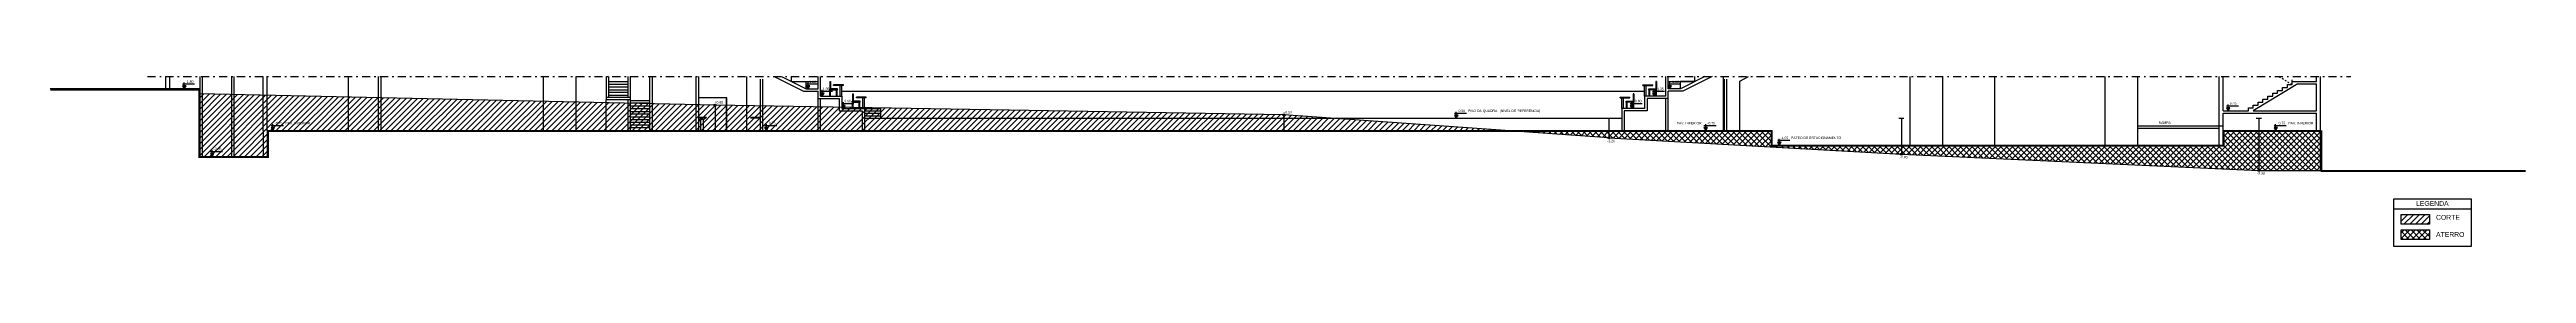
# Model space of a CAD drawing. Extents: x -748 to 161, y 105 to 425.
# Drawn here: x -695.7 to -543.2, y 206.4 to 216.8 of the extents above; entities that cross this region are included whole.
import ezdxf

# ---------------------------------------------------------------- set-up
doc = ezdxf.new("R2010")
doc.units = 0
doc.header["$LTSCALE"] = 2
doc.header["$MEASUREMENT"] = 0
for name, pattern in [('DASHDOT', [1, 0.5, -0.25, 0, -0.25]), ('DOT', [0.25, 0, -0.25]), ('HIDDEN2', [4.7625, 3.175, -1.5875])]:
    doc.linetypes.add(name, pattern=pattern)
doc.layers.get('0').update_dxf_attribs({"linetype": 'CONTINUOUS'})
for name, color, linetype in [('02', 2, 'CONTINUOUS'), ('03', 3, 'CONTINUOUS'), ('04', 4, 'CONTINUOUS'), ('ATERRO-CORTE', 1, 'CONTINUOUS'), ('NOVOSNIVEIS', 30, 'CONTINUOUS'), ('PUXA-CORTE', 153, 'CONTINUOUS'), ('TEXTO--0-20', 25, 'CONTINUOUS')]:
    doc.layers.add(name, color=color, linetype=linetype)
doc.styles.add('REGUA60', font='arial.ttf')

# ---------------------------------------------------------------- blocks, each defined once
blk = doc.blocks.new('LAVA-LAT')
blk.add_lwpolyline([(0.3, 0.68), (0.3, 0.68, -0.226835), (0.3, 0.68), (0.29, 0.68), (0.29, 0.65), (0.28, 0.62), (0.28, 0.58), (0.28, 0.53), (0.27, 0.5), (0.27, 0.46), (0.27, 0.4), (0.27, 0.36), (0.27, 0.3), (0.27, 0.2), (0.28, 0.1), (0.29, 0.01, -0.437793), (0.28, 0), (0.13, 0), (0.13, 0.64, -0.146198), (0.11, 0.66), (0.11, 0.69, 0.06915), (0.02, 0.68), (0.01, 0.68), (0, 0.68), (0, 0.83), (0.02, 0.83, -0.119175), (0.02, 0.83, 0.106105), (0.06, 0.82), (0.45, 0.82, -0.314645), (0.46, 0.81), (0.47, 0.79, -0.215564), (0.47, 0.79), (0.46, 0.78), (0.42, 0.75), (0.4, 0.74), (0.39, 0.73), (0.34, 0.7), (0.32, 0.69), (0.31, 0.68, 0.137424)], format="xyb", close=True)
at = {"color": 2}
for points in [[(0.16, 0.69, 0.135478), (0.12, 0.7), (0.01, 0.7), (0.01, 0.68, -0.414214), (0.01, 0.68)], [(0.12, 0.68), (0.12, 0.68, 0.414214), (0.14, 0.67, 0.414214)], [(0.29, 0.68), (0.2, 0.67), (0.13, 0.67, 0.414214), (0.13, 0.66), (0.13, 0.64)]]:
    blk.add_lwpolyline(points, format="xyb", dxfattribs=at)
blk.add_lwpolyline([(0.08, 0.79), (0.47, 0.79)], dxfattribs=at)
blk.add_arc((0.11, 0.64), 0.0457, 51.3095, 88.0442, dxfattribs=at)

msp = doc.modelspace()

# ---------------------------------------------------------------- hatches: boundary and pattern name
at = {"layer": 'ATERRO-CORTE', "ltscale": 0.5}
h = msp.add_hatch(dxfattribs=at)
h.set_pattern_fill('ANSI31', color=256, scale=2, style=0)
h.paths.add_polyline_path([(-686.41, 215.75), (-686.41, 211.85), (-682.21, 211.85), (-682.21, 213.45), (-654.71, 213.45), (-654.71, 214.98, -0.420727), (-654.77, 215.05)])
h.paths.add_polyline_path([(-685.54, 212.09), (-685.65, 211.9), (-685.76, 212.09)], flags=16)
h.paths.add_polyline_path([(-682.02, 213.69), (-681.81, 213.69), (-681.91, 213.5)], flags=16)
h.paths.add_polyline_path([(-619.71, 213.45), (-619.71, 214.38, -0.419243), (-619.77, 214.45), (-646.77, 214.91), (-646.8, 214.85), (-646.84, 214.91), (-654.65, 215.05, -0.409202), (-654.71, 214.98), (-654.71, 213.45)])
h.paths.add_polyline_path([(-651.44, 213.69), (-651.55, 213.5), (-651.66, 213.69)], flags=16)
h.paths.add_polyline_path([(-606.14, 213.5), (-619.65, 214.44, -0.393889), (-619.71, 214.38), (-619.71, 213.5)])
h.paths.add_polyline_path([(-681.84, 213.83), (-681.31, 213.83), (-681.31, 214.06), (-681.84, 214.06)], flags=24)
h.paths.add_polyline_path([(-681.2, 213.83), (-679.58, 213.83), (-679.58, 214.06), (-681.2, 214.06)], flags=24)
h.paths.add_polyline_path([(-685.59, 212.25), (-685.05, 212.25), (-685.05, 212.48), (-685.59, 212.48)], flags=24)
h.paths.add_polyline_path([(-651.5, 213.84), (-650.96, 213.84), (-650.96, 214.07), (-651.5, 214.07)], flags=24)
h = msp.add_hatch(dxfattribs=at)
h.set_pattern_fill('ANSI37', color=256, scale=2, style=0)
h.paths.add_polyline_path([(-599.71, 213.45), (-605.42, 213.45), (-599.77, 213.05, -0.393889), (-599.71, 213.11)])
h.paths.add_polyline_path([(-589.71, 213.45), (-599.71, 213.45), (-599.71, 213.11, -0.430564), (-599.65, 213.04), (-581.77, 212.05, -0.39805), (-581.71, 212.11), (-581.71, 212.55), (-589.71, 212.55)])
h.paths.add_polyline_path([(-559.71, 213.45), (-561.86, 213.45), (-561.86, 212.55), (-581.71, 212.55), (-581.71, 212.11, -0.427581), (-581.65, 212.05), (-559.77, 211.05, -0.400971), (-559.71, 211.11)])
h.paths.add_polyline_path([(-555.91, 213.45), (-559.71, 213.45), (-559.71, 211.11, -0.414214), (-559.65, 211.05), (-555.91, 211.05)])
h = msp.add_hatch(dxfattribs=at)
h.set_pattern_fill('ANSI31', color=256, scale=2, style=0)
h.set_pattern_definition([(45, (84.0677, 3.62056), (-0.176776695, 0.176776695), [])])
h.paths.add_polyline_path([(-549.22, 207.75), (-549.22, 208.35), (-550.96, 208.35), (-550.96, 207.75)])
h = msp.add_hatch(dxfattribs=at)
h.set_pattern_fill('ANSI37', color=256, scale=2, style=0)
h.set_pattern_definition([(45, (84.0677, 3.62056), (-0.176776695, 0.176776695), []), (135, (84.0677, 3.62056), (-0.176776695, -0.176776695), [])])
h.paths.add_polyline_path([(-549.22, 206.82), (-549.22, 207.41), (-550.96, 207.41), (-550.96, 206.82)])

# ---------------------------------------------------------------- linework, layer by layer
at = {"linetype": 'DOT', "ltscale": 0.1}
for p, q in [((-558.46, 216.8), (-557.66, 216.32)), ((-557.66, 216.5), (-557.66, 216.68))]:
    msp.add_line(p, q, dxfattribs=at)
at = {"layer": '02', "ltscale": 0.5}
for p, q in [((-677.26, 213.5), (-677.26, 216.8)), ((-665.26, 213.5), (-665.26, 216.8)), ((-663.26, 213.5), (-663.26, 216.8)), ((-652.76, 213.5), (-652.76, 216.8)), ((-649.11, 216.5), (-648.36, 216.5)), ((-647.65, 216.5), (-647.61, 216.5)), ((-647.65, 216.5), (-647.65, 216.05)), ((-647.61, 216.5), (-647.61, 216.05)), ((-596.77, 216.5), (-596.81, 216.5)), ((-596.81, 216.5), (-596.81, 216.05)), ((-596.77, 216.5), (-596.77, 216.05)), ((-596.06, 216.5), (-594.41, 216.5)), ((-592.66, 213.5), (-592.66, 216.8)), ((-591.66, 216.53), (-591.12, 216.8)), ((-591.66, 213.5), (-591.66, 216.53)), ((-581.16, 212.6), (-581.16, 216.8)), ((-579.16, 212.6), (-579.16, 216.8)), ((-575.98, 216.8), (-575.98, 212.6)), ((-569.16, 212.6), (-569.16, 216.8)), ((-567.16, 212.6), (-567.16, 216.8)), ((-661.41, 213.5), (-661.41, 215.38)), ((-658.71, 215.32), (-659.91, 215.32)), ((-658.71, 215.17), (-659.91, 215.17)), ((-658.71, 214.99), (-659.91, 214.99)), ((-653.98, 215.5), (-655.71, 215.5)), ((-654.01, 213.5), (-654.01, 215.5)), ((-653.98, 213.5), (-653.98, 215.5)), ((-647.17, 216.05), (-647.66, 216.05)), ((-647.66, 215.99), (-647.66, 216.05)), ((-647.66, 215.99), (-647.17, 215.99)), ((-647.65, 215.6), (-647.65, 215.99)), ((-647.61, 215.6), (-647.61, 215.99)), ((-647.23, 215.6), (-647.23, 215.99)), ((-647.19, 215.6), (-647.19, 215.99)), ((-647.17, 215.99), (-647.17, 216.05)), ((-646.91, 215.9), (-597.51, 215.9)), ((-646.26, 215.24), (-646.26, 215.3)), ((-645.77, 215.3), (-646.26, 215.3)), ((-646.26, 215.24), (-645.77, 215.24)), ((-646.25, 215.75), (-646.21, 215.75)), ((-646.25, 215.75), (-646.25, 215.3)), ((-646.25, 214.85), (-646.25, 215.24)), ((-646.21, 215.75), (-646.21, 215.3)), ((-646.21, 214.85), (-646.21, 215.24)), ((-645.83, 214.85), (-645.83, 215.24)), ((-645.79, 214.85), (-645.79, 215.24)), ((-645.77, 215.24), (-645.77, 215.3)), ((-598.64, 215.3), (-598.15, 215.3)), ((-598.64, 215.24), (-598.64, 215.3)), ((-598.15, 215.24), (-598.64, 215.24)), ((-598.63, 214.85), (-598.63, 215.24)), ((-598.59, 214.85), (-598.59, 215.24)), ((-598.21, 215.75), (-598.21, 215.3)), ((-598.17, 215.75), (-598.21, 215.75)), ((-598.21, 214.85), (-598.21, 215.24)), ((-598.17, 215.75), (-598.17, 215.3)), ((-598.17, 214.85), (-598.17, 215.24)), ((-598.15, 215.24), (-598.15, 215.3)), ((-597.24, 215.99), (-597.24, 216.05)), ((-597.24, 216.05), (-596.75, 216.05)), ((-596.75, 215.99), (-597.24, 215.99)), ((-597.23, 215.6), (-597.23, 215.99)), ((-597.19, 215.6), (-597.19, 215.99)), ((-596.81, 215.6), (-596.81, 215.99)), ((-596.77, 215.6), (-596.77, 215.99)), ((-596.75, 215.99), (-596.75, 216.05)), ((-658.71, 214.82), (-659.91, 214.82)), ((-658.71, 214.65), (-659.91, 214.65)), ((-658.71, 214.49), (-659.91, 214.49)), ((-658.71, 214.32), (-659.91, 214.32)), ((-658.71, 214.16), (-659.91, 214.16)), ((-658.71, 213.99), (-659.91, 213.99)), ((-658.71, 213.82), (-659.91, 213.82)), ((-658.71, 213.66), (-659.91, 213.66)), ((-652.51, 214.25), (-652.51, 214.3)), ((-651.91, 214.3), (-652.51, 214.3)), ((-651.91, 214.25), (-652.51, 214.25)), ((-645.51, 214.85), (-644.51, 214.85)), ((-645.51, 214.7), (-644.51, 214.7)), ((-645.51, 214.55), (-644.51, 214.55)), ((-645.51, 214.4), (-644.51, 214.4)), ((-644.51, 214.25), (-644.51, 214.85))]:
    msp.add_line(p, q, dxfattribs=at)
at = {"layer": '02', "linetype": 'HIDDEN2', "ltscale": 0.5}
for p, q in [((-660.06, 216.48), (-661.26, 216.48)), ((-660.06, 216.31), (-661.26, 216.31)), ((-660.06, 216.15), (-661.26, 216.15)), ((-660.06, 215.98), (-661.26, 215.98)), ((-660.06, 215.82), (-661.26, 215.82)), ((-660.06, 215.65), (-661.26, 215.65))]:
    msp.add_line(p, q, dxfattribs=at)
at = {"layer": '03', "ltscale": 0.5}
for p, q in [((-688.26, 216), (-688.26, 216.8)), ((-686.41, 216.8), (-686.41, 211.9)), ((-686.26, 216.8), (-686.26, 211.9)), ((-684.46, 216.8), (-684.46, 211.9)), ((-684.31, 216.8), (-684.31, 211.9)), ((-682.51, 213.5), (-682.51, 216.8)), ((-682.26, 213.5), (-682.26, 216.8)), ((-675.41, 213.5), (-675.41, 216.8)), ((-675.26, 213.5), (-675.26, 216.8)), ((-661.41, 216.8), (-661.41, 215.38)), ((-661.26, 216.8), (-661.26, 215.53)), ((-660.06, 215.53), (-660.06, 216.8)), ((-659.91, 213.49), (-659.91, 216.8)), ((-658.71, 213.49), (-658.71, 216.8)), ((-658.56, 213.5), (-658.56, 216.8)), ((-655.86, 213.5), (-655.86, 216.8)), ((-655.71, 213.5), (-655.71, 216.8)), ((-651.91, 213.5), (-651.91, 216.65)), ((-651.76, 213.5), (-651.76, 216.65)), ((-651.06, 216.8), (-649.26, 215.9)), ((-650.61, 216.8), (-649.11, 216.05)), ((-650.01, 216.5), (-650.01, 216.8)), ((-650.01, 216.5), (-649.11, 216.5)), ((-649.11, 216.05), (-649.11, 216.5)), ((-648.36, 216.05), (-648.36, 216.8)), ((-648.21, 215.6), (-648.21, 216.8)), ((-596.21, 215.6), (-596.21, 216.8)), ((-596.06, 216.05), (-596.06, 216.8)), ((-593.81, 216.8), (-595.31, 216.05)), ((-594.41, 216.5), (-595.31, 216.5)), ((-595.31, 216.05), (-595.31, 216.5)), ((-593.36, 216.8), (-595.16, 215.9)), ((-594.41, 216.5), (-594.41, 216.8)), ((-592.61, 216.65), (-592.61, 213.5)), ((-592.46, 216.65), (-592.46, 213.5)), ((-562.16, 212.6), (-562.16, 216.8)), ((-561.91, 214.7), (-561.91, 216.8)), ((-557.66, 216.32), (-557.66, 216.5)), ((-557.66, 216.5), (-556.16, 216.5)), ((-556.16, 216.5), (-556.16, 216.8)), ((-555.91, 211.05), (-555.91, 216.8)), ((-659.91, 215.53), (-661.41, 215.53)), ((-659.91, 215.38), (-661.41, 215.38)), ((-660.06, 213.49), (-660.06, 215.38)), ((-649.26, 215.9), (-648.36, 215.9)), ((-649.11, 216.05), (-648.36, 216.05)), ((-648.36, 215.45), (-648.36, 215.9)), ((-648.36, 215.45), (-647.06, 215.45)), ((-648.36, 213.5), (-648.36, 215.45)), ((-648.21, 215.6), (-646.91, 215.6)), ((-648.21, 213.5), (-648.21, 215.45)), ((-647.41, 216.25), (-647.41, 216.3)), ((-646.81, 216.3), (-647.41, 216.3)), ((-646.81, 216.25), (-647.41, 216.25)), ((-647.06, 215.45), (-647.06, 214.7)), ((-647.01, 215.6), (-647.01, 216.25)), ((-646.91, 215.6), (-646.91, 216.25)), ((-646.91, 215.6), (-646.91, 214.85)), ((-646.81, 216.25), (-646.81, 216.3)), ((-645.41, 215.55), (-646.01, 215.55)), ((-646.01, 215.5), (-646.01, 215.55)), ((-645.41, 215.5), (-646.01, 215.5)), ((-645.61, 214.85), (-645.61, 215.5)), ((-645.51, 214.85), (-645.51, 215.5)), ((-645.41, 215.5), (-645.41, 215.55)), ((-599.01, 215.5), (-599.01, 215.55)), ((-599.01, 215.55), (-598.41, 215.55)), ((-599.01, 215.5), (-598.41, 215.5)), ((-598.91, 214.85), (-598.91, 215.5)), ((-598.81, 214.85), (-598.81, 215.5)), ((-598.41, 215.5), (-598.41, 215.55)), ((-597.61, 216.3), (-597.01, 216.3)), ((-597.61, 216.25), (-597.61, 216.3)), ((-597.61, 216.25), (-597.01, 216.25)), ((-597.51, 215.6), (-597.51, 216.25)), ((-596.21, 215.6), (-597.51, 215.6)), ((-597.51, 215.6), (-597.51, 214.85)), ((-597.41, 215.6), (-597.41, 216.25)), ((-596.06, 215.45), (-597.36, 215.45)), ((-597.36, 215.45), (-597.36, 214.7)), ((-597.01, 216.25), (-597.01, 216.3)), ((-595.31, 216.05), (-596.06, 216.05)), ((-595.16, 215.9), (-596.06, 215.9)), ((-596.06, 215.45), (-596.06, 215.9)), ((-557.32, 216.35), (-560.07, 214.7)), ((-560.06, 214.88), (-560.06, 215.06)), ((-560.06, 215.06), (-559.76, 215.06)), ((-559.76, 215.06), (-559.76, 215.24)), ((-559.76, 215.24), (-559.46, 215.24)), ((-559.46, 215.24), (-559.46, 215.42)), ((-559.46, 215.42), (-559.16, 215.42)), ((-559.16, 215.42), (-559.16, 215.6)), ((-559.16, 215.6), (-558.86, 215.6)), ((-558.86, 215.6), (-558.86, 215.78)), ((-558.86, 215.78), (-558.56, 215.78)), ((-558.56, 215.78), (-558.56, 215.96)), ((-558.56, 215.96), (-558.26, 215.96)), ((-558.26, 215.96), (-558.26, 216.14)), ((-558.26, 216.14), (-557.96, 216.14)), ((-557.96, 216.14), (-557.96, 216.32)), ((-557.96, 216.32), (-557.66, 216.32)), ((-557.32, 216.35), (-556.16, 216.35)), ((-556.16, 214.7), (-556.16, 216.35)), ((-682.51, 213.5), (-682.51, 211.9)), ((-682.26, 213.5), (-682.26, 211.9)), ((-682.26, 213.5), (-682.26, 211.9)), ((-647.06, 214.7), (-645.66, 214.7)), ((-646.91, 214.85), (-645.51, 214.85)), ((-645.66, 214.7), (-645.66, 213.5)), ((-645.51, 214.85), (-645.51, 213.5)), ((-645.51, 214.25), (-598.91, 214.25)), ((-597.51, 214.85), (-598.91, 214.85)), ((-598.91, 214.85), (-598.91, 213.5)), ((-597.36, 214.7), (-598.76, 214.7)), ((-598.76, 214.7), (-598.76, 213.5)), ((-567.16, 213.79), (-561.91, 213.79)), ((-567.16, 213.64), (-562.16, 213.64)), ((-561.91, 214.7), (-560.36, 214.7)), ((-561.91, 212.6), (-561.91, 214.55)), ((-561.91, 214.55), (-556.16, 214.55)), ((-560.36, 214.88), (-560.06, 214.88)), ((-560.36, 214.7), (-560.36, 214.88)), ((-560.07, 214.7), (-556.16, 214.7)), ((-556.16, 213.5), (-556.16, 214.55))]:
    msp.add_line(p, q, dxfattribs=at)
at = {"layer": '04', "ltscale": 0.5}
for p, q in [((-686.41, 216.05), (-695.61, 216.05)), ((-686.41, 216.05), (-686.41, 211.9)), ((-682.26, 213.5), (-589.66, 213.5)), ((-589.66, 212.6), (-589.66, 213.5)), ((-561.91, 213.5), (-555.91, 213.5)), ((-561.91, 213.5), (-561.91, 212.6)), ((-555.91, 213.5), (-555.91, 211.05)), ((-686.41, 211.9), (-682.26, 211.9)), ((-589.66, 212.6), (-561.91, 212.6)), ((-555.91, 211.05), (-543.3, 211.05))]:
    msp.add_line(p, q, dxfattribs=at)
at = {"layer": '04', "ltscale": 0.5, "const_width": 0.1}
msp.add_lwpolyline([(-695.61, 216), (-686.46, 216), (-686.46, 211.85), (-682.21, 211.85), (-682.21, 213.45), (-589.71, 213.45), (-589.71, 212.55), (-561.86, 212.55), (-561.86, 213.45), (-555.86, 213.45), (-555.86, 211), (-543.3, 211)], dxfattribs=at)
at = {"layer": 'ATERRO-CORTE', "color": 7, "linetype": 'DASHDOT', "ltscale": 0.5}
msp.add_line((-689.63, 216.8), (-554.05, 216.8), dxfattribs=at)
at = {"layer": 'ATERRO-CORTE', "color": 7, "ltscale": 0.5}
for p, q in [((-654.71, 215.05), (-686.41, 215.75)), ((-619.71, 214.45), (-654.71, 215.05)), ((-599.71, 213.05), (-619.71, 214.45)), ((-581.87, 214.25), (-581.55, 214.25)), ((-559.87, 214.25), (-559.55, 214.25)), ((-599.71, 213.05), (-581.71, 212.05)), ((-581.71, 212.05), (-559.71, 211.05)), ((-559.71, 211.05), (-551.42, 211.05))]:
    msp.add_line(p, q, dxfattribs=at)
at = {"layer": 'ATERRO-CORTE', "color": 5, "ltscale": 0.5}
for p, q in [((-654.71, 215.05), (-654.71, 213.5)), ((-619.71, 214.45), (-619.71, 213.5)), ((-599.71, 214.25), (-599.71, 213.05)), ((-581.71, 214.25), (-581.71, 212.05)), ((-559.71, 214.25), (-559.71, 211.05))]:
    msp.add_line(p, q, dxfattribs=at)
at = {"layer": 'ATERRO-CORTE', "ltscale": 0.5}
msp.add_line((-551.4, 208.7), (-546.65, 208.7), dxfattribs=at)
at = {"layer": 'ATERRO-CORTE'}
for points in [[(-551.4, 209.3), (-546.65, 209.3), (-546.65, 206.39), (-551.4, 206.39)], [(-550.96, 208.35), (-549.22, 208.35), (-549.22, 207.75), (-550.96, 207.75)], [(-550.96, 207.41), (-549.22, 207.41), (-549.22, 206.82), (-550.96, 206.82)]]:
    msp.add_lwpolyline(points, close=True, dxfattribs=at)
at = {"layer": 'ATERRO-CORTE', "color": 7, "ltscale": 0.5}
for centre in [(-654.71, 215.05), (-619.71, 214.45), (-599.71, 213.05), (-581.71, 212.05), (-559.71, 211.05)]:
    msp.add_circle(centre, 0.0632, dxfattribs=at)
at = {"layer": 'PUXA-CORTE', "color": 3, "ltscale": 0.5}
for p, q in [((-688.51, 216), (-688.51, 216.8)), ((-596.21, 213.5), (-596.21, 215.45)), ((-596.06, 213.5), (-596.06, 215.45))]:
    msp.add_line(p, q, dxfattribs=at)
at = {"layer": 'TEXTO--0-20', "color": 8}
for p, q in [((-687.37, 216.05), (-687.37, 216.44)), ((-648.98, 216.05), (-648.98, 216.44)), ((-595.96, 216.05), (-595.96, 216.44)), ((-687.47, 216.36), (-686.73, 216.36)), ((-649.09, 216.36), (-648.34, 216.36)), ((-648.22, 215.91), (-647.47, 215.91)), ((-648.11, 215.6), (-648.11, 215.99)), ((-646.91, 215.16), (-646.16, 215.16)), ((-646.8, 214.85), (-646.8, 215.24)), ((-598.4, 215.16), (-597.65, 215.16)), ((-598.29, 214.85), (-598.29, 215.24)), ((-597.03, 215.91), (-596.28, 215.91)), ((-596.92, 215.6), (-596.92, 215.99)), ((-596.07, 216.36), (-595.32, 216.36)), ((-561.7, 215.01), (-560.96, 215.01)), ((-561.6, 214.7), (-561.6, 215.09)), ((-682.02, 213.81), (-681.27, 213.81)), ((-681.91, 213.5), (-681.91, 213.89)), ((-651.65, 213.81), (-650.91, 213.81)), ((-651.55, 213.5), (-651.55, 213.89)), ((-609.21, 214.56), (-608.46, 214.56)), ((-609.1, 214.25), (-609.1, 214.64)), ((-593.86, 213.81), (-593.11, 213.81)), ((-593.75, 213.5), (-593.75, 213.89)), ((-558.78, 213.81), (-558.04, 213.81)), ((-558.68, 213.5), (-558.68, 213.89)), ((-685.75, 212.21), (-685.01, 212.21)), ((-685.65, 211.9), (-685.65, 212.29)), ((-589.32, 212.9), (-588.58, 212.9)), ((-589.22, 212.59), (-589.22, 212.98))]:
    msp.add_line(p, q, dxfattribs=at)
for points in [[(-687.37, 216.05), (-687.26, 216.24), (-687.48, 216.24)], [(-648.98, 216.05), (-648.87, 216.24), (-649.09, 216.24)], [(-648.11, 215.6), (-648, 215.79), (-648.22, 215.79)], [(-646.8, 214.85), (-646.7, 215.04), (-646.91, 215.04)], [(-598.29, 214.85), (-598.18, 215.04), (-598.4, 215.04)], [(-596.92, 215.6), (-596.81, 215.79), (-597.03, 215.79)], [(-595.96, 216.05), (-595.85, 216.24), (-596.07, 216.24)], [(-681.91, 213.5), (-681.81, 213.69), (-682.02, 213.69)], [(-651.55, 213.5), (-651.44, 213.69), (-651.66, 213.69)], [(-609.1, 214.25), (-608.99, 214.44), (-609.21, 214.44)], [(-593.75, 213.5), (-593.64, 213.69), (-593.86, 213.69)], [(-561.6, 214.7), (-561.49, 214.89), (-561.7, 214.89)], [(-558.68, 213.5), (-558.57, 213.69), (-558.78, 213.69)], [(-685.65, 211.9), (-685.54, 212.09), (-685.76, 212.09)], [(-589.22, 212.59), (-589.11, 212.78), (-589.33, 212.78)]]:
    msp.add_lwpolyline(points, close=True, dxfattribs=at)

# ---------------------------------------------------------------- block references
at = {"layer": '02', "ltscale": 0.5}
msp.add_blockref('LAVA-LAT', (-655.71, 213.5), dxfattribs=at)

# ---------------------------------------------------------------- texts
at = {"layer": 'NOVOSNIVEIS', "ltscale": 0.5, "style": 'REGUA60'}
for s, height, p in [('1.80', 0.15, (-687.21, 216.42)), ('1.80', 0.15, (-648.91, 216.41)), ('1.80', 0.15, (-595.81, 216.41)), ('+0.80', 0.15, (-654.74, 215.15)), ('1.35', 0.15, (-648.08, 215.97)), ('0.60', 0.15, (-646.75, 215.23)), ('0.60', 0.15, (-598.11, 215.23)), ('1.35', 0.15, (-596.74, 215.97)), ('0.45', 0.15, (-561.5, 215.08)), ('-0.75', 0.15, (-681.81, 213.87)), ('PAV. INFERIOR', 0.15, (-681.15, 213.87)), ('-0.75', 0.15, (-651.47, 213.88)), ('+0.20', 0.15, (-619.74, 214.55)), ('0.00', 0.15, (-608.96, 214.63)), ('PISO DA QUADRA', 0.15, (-608.38, 214.63)), ('(NÍVEL DE REFERÊNCIA)', 0.15, (-606.43, 214.63)), ('PAV. INFERIOR', 0.15, (-595.54, 213.87)), ('-0.75', 0.15, (-593.65, 213.87)), ('RAMPA', 0.15, (-565.88, 213.9)), ('-0.75', 0.15, (-558.57, 213.88)), ('PAV. INFERIOR', 0.15, (-557.9, 213.87)), ('-2.35', 0.15, (-685.56, 212.29)), ('-1.20', 0.15, (-599.81, 212.78)), ('-1.65', 0.15, (-589.15, 212.97)), ('PÁTEO DE ESTACIONAMENTO', 0.15, (-588.5, 212.97)), ('-2.20', 0.15, (-581.81, 211.78)), ('-3.80', 0.15, (-559.81, 210.78)), ('LEGENDA', 0.3, (-550.04, 208.87)), ('CORTE', 0.3, (-548.81, 208.02)), ('ATERRO', 0.3, (-548.81, 206.97))]:
    msp.add_text(s, height=height, dxfattribs=at).set_placement(p)

doc.saveas('drawing.dxf')
